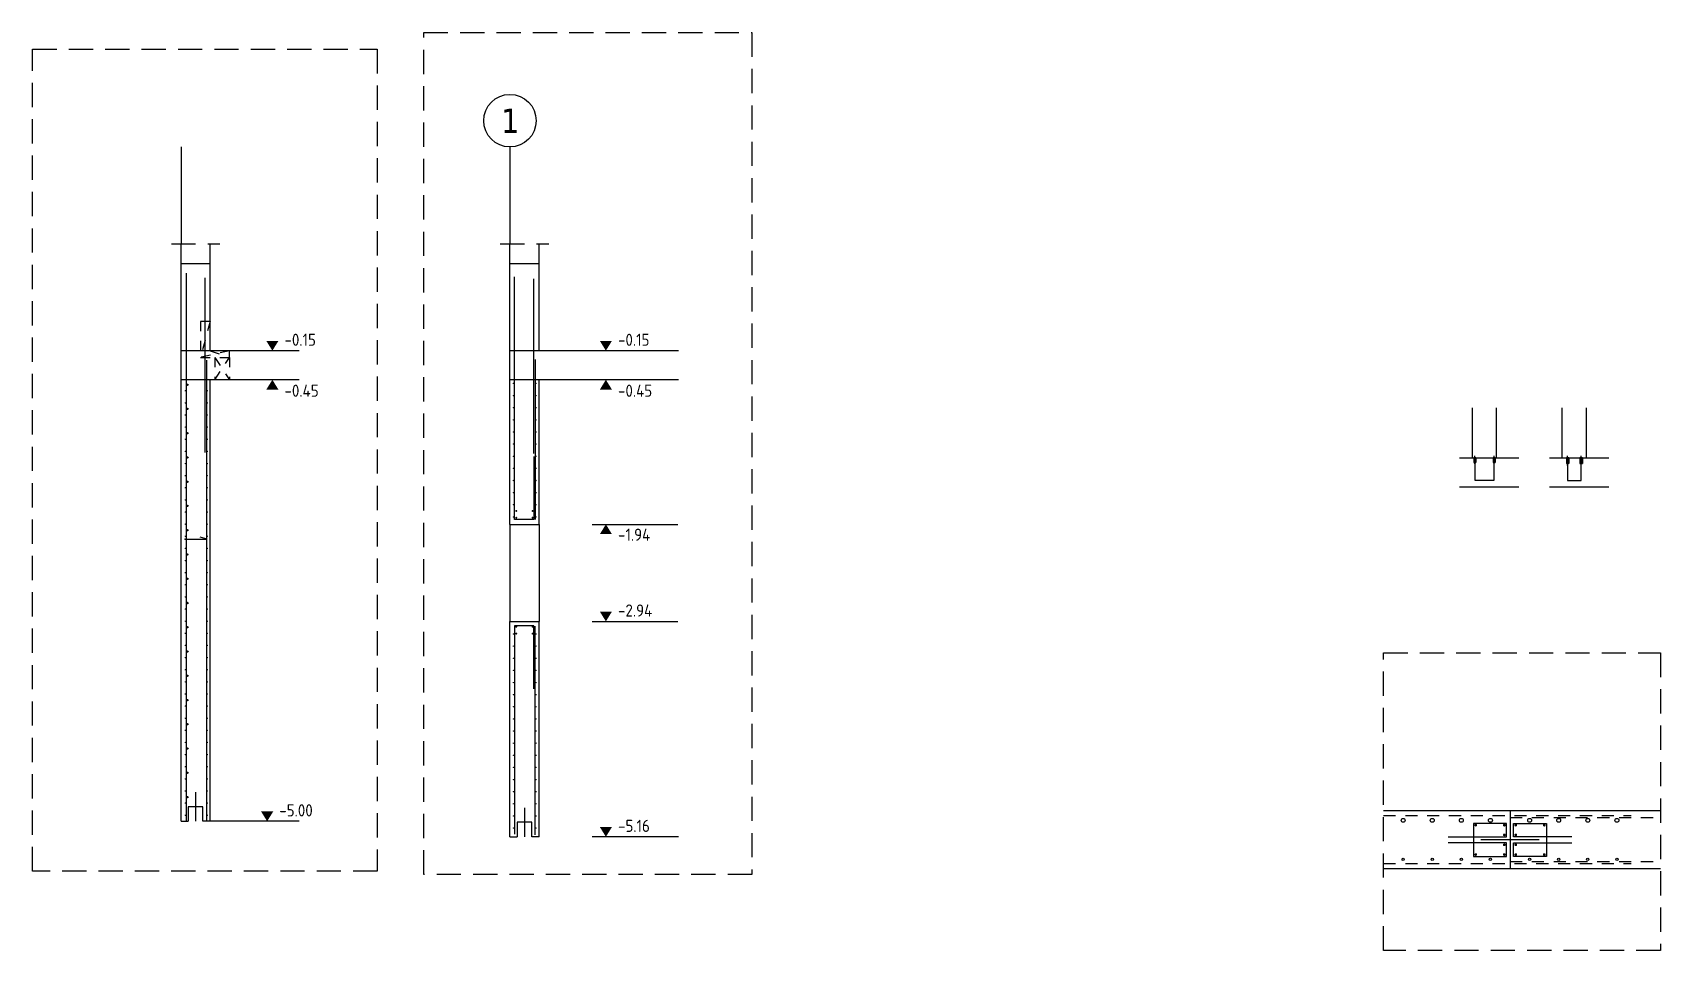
# Model space of a CAD drawing. Extents: x -30 to 112, y -12 to 52.
# Drawn here: x 46.26 to 63.04, y 42.98 to 52.44 of the extents above; entities that cross this region are included whole.
import ezdxf

# ---------------------------------------------------------------- set-up
doc = ezdxf.new("R2010")
doc.units = 0
doc.header["$LTSCALE"] = 0.5
for name, pattern in [('AUSGEZOGEN', [1000.01, 1000, 0.01]), ('DASHED', [0.75, 0.5, -0.25]), ('HIDDEN', [0.375, 0.25, -0.125]), ('PUNKT', [0.175, 0.05, -0.125]), ('STRICHLINIE', [0.75, 0.5, -0.25])]:
    doc.linetypes.add(name, pattern=pattern)
for name, color, linetype in [('ACHSEN', 7, 'Continuous'), ('AFU', 7, 'Continuous'), ('BETON', 7, 'Continuous'), ('DETAIL', 7, 'Continuous'), ('DRUEBER', 7, 'Continuous'), ('HILFE', 7, 'Continuous'), ('koten', 7, 'Continuous'), ('LENTON', 7, 'Continuous'), ('OBJEKT', 7, 'Continuous'), ('RND', 7, 'Continuous'), ('SFP_Achsen', 7, 'Continuous')]:
    doc.layers.add(name, color=color, linetype=linetype)
doc.layers.add('NOPLOT', color=7, linetype='Continuous', plot=False)
doc.styles.add('helv', font='tahoma.ttf')
doc.styles.add('txt', font='isocp.shx')
doc.linetypes.add('AFU_50K', pattern='A,0.15,["/",Standard,S=0.2,R=0,X=-0.01,Y=-0.1],0.07,["/",Standard,S=0.2,R=0,X=-0.01,Y=-0.1],0.15', length=0.37)

msp = doc.modelspace()

# ---------------------------------------------------------------- texts
at = {"layer": 'SFP_Achsen', "color": 6, "linetype": 'AUSGEZOGEN', "style": 'helv'}
msp.add_text('1', height=0.25, dxfattribs=at).set_placement((51.08768, 51.40313))

# ---------------------------------------------------------------- blocks, each defined once
blk = doc.blocks.new('okrd_o')
at = {"layer": 'koten', "color": 7, "linetype": 'Continuous'}
blk.add_solid([(-0.125, 0.202), (0.125, 0.202), (0, 0)], dxfattribs=at)
at = {"layer": 'koten', "style": 'txt'}
blk.add_attdef('OKRD', (0.25, 0.1), '', height=0.25, dxfattribs=at)
blk = doc.blocks.new('okrd_u')
at = {"layer": 'koten', "color": 7, "linetype": 'Continuous'}
blk.add_solid([(-0.125, -0.202), (0.125, -0.202), (0, 0)], dxfattribs=at)
at = {"layer": 'koten', "style": 'txt'}
blk.add_attdef('OKRD', (0.25, -0.35), '', height=0.25, dxfattribs=at)

# ---------------------------------------------------------------- linework, layer by layer
at = {"layer": 'ACHSEN', "color": 140, "linetype": 'AUSGEZOGEN'}
for p, q in [((47.78689, 51.25885), (47.78689, 50.25885)), ((51.17829, 51.25885), (51.17829, 50.25885)), ((61.12693, 47.99183), (61.12693, 48.07355)), ((61.32693, 47.99183), (61.32693, 48.07355)), ((62.08425, 47.97447), (62.08425, 48.07355)), ((62.22425, 47.97447), (62.22425, 48.07355))]:
    msp.add_line(p, q, dxfattribs=at)
at = {"layer": 'AFU', "color": 8, "linetype": 'AFU_50K'}
for p, q in [((48.08689, 49.15885), (47.78689, 49.15885)), ((51.47829, 49.15885), (51.17829, 49.15885)), ((48.08689, 48.85885), (47.78689, 48.85885)), ((51.47829, 48.85885), (51.17829, 48.85885)), ((61.49045, 44.4174), (61.49045, 43.8174))]:
    msp.add_line(p, q, dxfattribs=at)
at = {"layer": 'AFU', "color": 1, "linetype": 'AUSGEZOGEN'}
for p, q in [((47.93689, 44.60885), (47.93689, 44.30885)), ((51.32829, 44.44885), (51.32829, 44.14885)), ((61.79045, 44.1174), (61.19045, 44.1174))]:
    msp.add_line(p, q, dxfattribs=at)
at = {"layer": 'AFU', "color": 8, "linetype": 'AUSGEZOGEN'}
for p, q in [((48.01189, 44.45885), (47.86189, 44.45885)), ((47.86189, 44.45885), (47.86189, 44.30885)), ((48.01189, 44.30885), (48.01189, 44.45885)), ((47.78689, 44.30885), (47.86189, 44.30885)), ((48.08689, 44.30885), (48.01189, 44.30885)), ((51.17829, 44.14885), (51.25329, 44.14885)), ((51.40329, 44.29885), (51.25329, 44.29885)), ((51.25329, 44.29885), (51.25329, 44.14885)), ((51.40329, 44.14885), (51.40329, 44.29885)), ((51.47829, 44.14885), (51.40329, 44.14885))]:
    msp.add_line(p, q, dxfattribs=at)
at = {"layer": 'BETON', "color": 6, "linetype": 'AUSGEZOGEN'}
for p, q in [((47.78689, 44.30885), (47.78689, 50.05885)), ((47.78689, 50.05885), (48.08689, 50.05885)), ((48.08689, 49.15885), (48.08689, 50.05885)), ((51.17829, 50.05885), (51.47829, 50.05885)), ((51.17829, 47.36885), (51.17829, 50.05885)), ((51.47829, 49.15885), (51.47829, 50.05885)), ((49.00561, 49.15885), (48.08689, 49.15885)), ((52.91658, 49.15885), (51.47829, 49.15885)), ((48.08689, 44.30885), (48.08689, 48.85885)), ((49.00561, 48.85885), (48.08689, 48.85885)), ((52.91658, 48.85885), (51.47829, 48.85885)), ((51.47829, 47.36885), (51.47829, 48.85885)), ((61.10193, 48.0561), (61.10193, 48.5686)), ((61.35193, 48.0561), (61.35193, 48.5686)), ((62.02925, 48.0561), (62.02925, 48.5686)), ((62.27925, 48.0561), (62.27925, 48.5686)), ((60.96902, 48.0561), (61.10193, 48.0561)), ((61.35193, 48.0561), (61.58289, 48.0561)), ((61.89634, 48.0561), (62.02925, 48.0561)), ((62.27925, 48.0561), (62.51021, 48.0561)), ((60.96902, 47.7561), (61.58289, 47.7561)), ((61.89634, 47.7561), (62.51021, 47.7561)), ((51.17829, 47.36885), (51.47829, 47.36885)), ((51.17829, 44.14885), (51.17829, 46.36885)), ((51.17829, 46.36885), (51.47829, 46.36885)), ((51.47829, 44.14885), (51.47829, 46.36885))]:
    msp.add_line(p, q, dxfattribs=at)
at = {"layer": 'BETON', "color": 6, "linetype": 'AUSGEZOGEN', "lineweight": -2}
for p, q in [((63.04142, 44.4174), (60.18611, 44.4174)), ((63.04142, 43.8174), (60.18611, 43.8174))]:
    msp.add_line(p, q, dxfattribs=at)
at = {"layer": 'DETAIL', "color": 102, "linetype": 'STRICHLINIE'}
for points in [[(50.28939, 43.76004), (50.28939, 52.43726), (53.67342, 52.43726), (53.67342, 43.76004)], [(46.2559, 43.7942), (46.2559, 52.26645), (49.81084, 52.26645), (49.81084, 43.7942)], [(60.18611, 42.97773), (60.18611, 46.04431), (63.04142, 46.04431), (63.04142, 42.97773)]]:
    msp.add_lwpolyline(points, close=True, dxfattribs=at)
at = {"layer": 'DRUEBER', "color": 7, "linetype": 'PUNKT'}
for p, q in [((48.08689, 49.45885), (47.98689, 49.45885)), ((47.98689, 49.45885), (47.98689, 49.08885)), ((48.08689, 49.45885), (47.98689, 49.08885)), ((48.28689, 49.15885), (47.98689, 49.08885)), ((47.98689, 49.08885), (48.28689, 49.08885)), ((48.08689, 49.15885), (48.28689, 49.08885)), ((48.13689, 49.08885), (48.13689, 48.85885)), ((48.13689, 48.85885), (48.28689, 49.08885)), ((48.13689, 49.08885), (48.28689, 48.85885)), ((48.28689, 49.08885), (48.28689, 49.15885)), ((48.28689, 49.08885), (48.28689, 48.85886))]:
    msp.add_line(p, q, dxfattribs=at)
at = {"layer": 'HILFE', "color": 102, "linetype": 'DASHED'}
for p, q in [((47.68689, 50.25885), (48.18689, 50.25885)), ((51.07829, 50.25885), (51.57829, 50.25885))]:
    msp.add_line(p, q, dxfattribs=at)
at = {"layer": 'HILFE', "color": 102, "linetype": 'AUSGEZOGEN'}
for p, q in [((52.02557, 47.36885), (52.91023, 47.36885)), ((52.02557, 46.36885), (52.91023, 46.36885)), ((49.00561, 44.30885), (48.08689, 44.30885)), ((52.91658, 44.14885), (52.02557, 44.14885))]:
    msp.add_line(p, q, dxfattribs=at)
at = {"layer": 'LENTON', "color": 102}
for p, q in [((61.11711, 48.0561), (61.11711, 48.05506)), ((61.12202, 48.0561), (61.11711, 48.0561)), ((61.11711, 48.05506), (61.11826, 48.05446)), ((61.11826, 48.05373), (61.11711, 48.05314)), ((61.11711, 48.05314), (61.11711, 48.00761)), ((61.11711, 48.00761), (61.11843, 48.0063)), ((61.11963, 48.0561), (61.12081, 48.05514)), ((61.12081, 48.00726), (61.11963, 48.0063)), ((61.13305, 48.05514), (61.12081, 48.05514)), ((61.12081, 48.05514), (61.12266, 48.03756)), ((61.13305, 48.05514), (61.12081, 48.05514)), ((61.12266, 48.02484), (61.12081, 48.00726)), ((61.13184, 48.0561), (61.12202, 48.0561)), ((61.1312, 48.03756), (61.12266, 48.03756)), ((61.1312, 48.02484), (61.12266, 48.02484)), ((61.1312, 48.03756), (61.13305, 48.05514)), ((61.13305, 48.00726), (61.1312, 48.02484)), ((61.13674, 48.0561), (61.13184, 48.0561)), ((61.13305, 48.05514), (61.13423, 48.0561)), ((61.13423, 48.0063), (61.13305, 48.00726)), ((61.13543, 48.0063), (61.13674, 48.00761)), ((61.1356, 48.05446), (61.13674, 48.05506)), ((61.13674, 48.05314), (61.1356, 48.05373)), ((61.13674, 48.0561), (61.13674, 48.05506)), ((61.13674, 48.05314), (61.13674, 48.00761)), ((61.31711, 48.0561), (61.31711, 48.05506)), ((61.32202, 48.0561), (61.31711, 48.0561)), ((61.31711, 48.05506), (61.31826, 48.05446)), ((61.31826, 48.05373), (61.31711, 48.05314)), ((61.31711, 48.05314), (61.31711, 48.00761)), ((61.31711, 48.00761), (61.31843, 48.0063)), ((61.31963, 48.0561), (61.32081, 48.05514)), ((61.32081, 48.00726), (61.31963, 48.0063)), ((61.33305, 48.05514), (61.32081, 48.05514)), ((61.32081, 48.05514), (61.32266, 48.03756)), ((61.33305, 48.05514), (61.32081, 48.05514)), ((61.32266, 48.02484), (61.32081, 48.00726)), ((61.33184, 48.0561), (61.32202, 48.0561)), ((61.3312, 48.03756), (61.32266, 48.03756)), ((61.3312, 48.02484), (61.32266, 48.02484)), ((61.3312, 48.03756), (61.33305, 48.05514)), ((61.33305, 48.00726), (61.3312, 48.02484)), ((61.33674, 48.0561), (61.33184, 48.0561)), ((61.33305, 48.05514), (61.33423, 48.0561)), ((61.33423, 48.0063), (61.33305, 48.00726)), ((61.33543, 48.0063), (61.33674, 48.00761)), ((61.3356, 48.05446), (61.33674, 48.05506)), ((61.33674, 48.05314), (61.3356, 48.05373)), ((61.33674, 48.0561), (61.33674, 48.05506)), ((61.33674, 48.05314), (61.33674, 48.00761)), ((62.07155, 48.0561), (62.07155, 48.05506)), ((62.0779, 48.0561), (62.07155, 48.0561)), ((62.07155, 48.05506), (62.07308, 48.05426)), ((62.07308, 48.05353), (62.07155, 48.05274)), ((62.07155, 48.05274), (62.07155, 47.9966)), ((62.07603, 48.05514), (62.07485, 48.0561)), ((62.09247, 48.05514), (62.07603, 48.05514)), ((62.07849, 48.03171), (62.07603, 48.05514)), ((62.09247, 48.05514), (62.07603, 48.05514)), ((62.07849, 48.01928), (62.07603, 47.99586)), ((62.0906, 48.0561), (62.0779, 48.0561)), ((62.09001, 48.03171), (62.07849, 48.03171)), ((62.07849, 48.01928), (62.09001, 48.01928)), ((62.09001, 48.03171), (62.09247, 48.05514)), ((62.09001, 48.01928), (62.09247, 47.99586)), ((62.09695, 48.0561), (62.0906, 48.0561)), ((62.09247, 48.05514), (62.09365, 48.0561)), ((62.09542, 48.05426), (62.09695, 48.05506)), ((62.09695, 48.05274), (62.09542, 48.05353)), ((62.09695, 48.0561), (62.09695, 48.05506)), ((62.09695, 48.05274), (62.09695, 47.9966)), ((62.21155, 48.0561), (62.21155, 48.05506)), ((62.2179, 48.0561), (62.21155, 48.0561)), ((62.21155, 48.05506), (62.21308, 48.05426)), ((62.21308, 48.05353), (62.21155, 48.05274)), ((62.21155, 48.05274), (62.21155, 47.9966)), ((62.21603, 48.05514), (62.21485, 48.0561)), ((62.23247, 48.05514), (62.21603, 48.05514)), ((62.21849, 48.03171), (62.21603, 48.05514)), ((62.23247, 48.05514), (62.21603, 48.05514)), ((62.21849, 48.01928), (62.21603, 47.99586)), ((62.2306, 48.0561), (62.2179, 48.0561)), ((62.23001, 48.03171), (62.21849, 48.03171)), ((62.21849, 48.01928), (62.23001, 48.01928)), ((62.23001, 48.03171), (62.23247, 48.05514)), ((62.23001, 48.01928), (62.23247, 47.99586)), ((62.23695, 48.0561), (62.2306, 48.0561)), ((62.23247, 48.05514), (62.23365, 48.0561)), ((62.23542, 48.05426), (62.23695, 48.05506)), ((62.23695, 48.05274), (62.23542, 48.05353)), ((62.23695, 48.0561), (62.23695, 48.05506)), ((62.23695, 48.05274), (62.23695, 47.9966)), ((61.11843, 48.0063), (61.11957, 48.0063)), ((61.12693, 48.0063), (61.11957, 48.0063)), ((61.13429, 48.0063), (61.12693, 48.0063)), ((61.13543, 48.0063), (61.13429, 48.0063)), ((61.31843, 48.0063), (61.31957, 48.0063)), ((61.32693, 48.0063), (61.31957, 48.0063)), ((61.33429, 48.0063), (61.32693, 48.0063)), ((61.33543, 48.0063), (61.33429, 48.0063)), ((62.07155, 47.9966), (62.07325, 47.9949)), ((62.07473, 47.9949), (62.07325, 47.9949)), ((62.08425, 47.9949), (62.07473, 47.9949)), ((62.07603, 47.99586), (62.07485, 47.9949)), ((62.09247, 47.99586), (62.07603, 47.99586)), ((62.07603, 47.99586), (62.09247, 47.99586)), ((62.09378, 47.9949), (62.08425, 47.9949)), ((62.09247, 47.99586), (62.09365, 47.9949)), ((62.09525, 47.9949), (62.09378, 47.9949)), ((62.09525, 47.9949), (62.09695, 47.9966)), ((62.21155, 47.9966), (62.21325, 47.9949)), ((62.21473, 47.9949), (62.21325, 47.9949)), ((62.22425, 47.9949), (62.21473, 47.9949)), ((62.21603, 47.99586), (62.21485, 47.9949)), ((62.23247, 47.99586), (62.21603, 47.99586)), ((62.21603, 47.99586), (62.23247, 47.99586)), ((62.23378, 47.9949), (62.22425, 47.9949)), ((62.23247, 47.99586), (62.23365, 47.9949)), ((62.23525, 47.9949), (62.23378, 47.9949)), ((62.23525, 47.9949), (62.23695, 47.9966))]:
    msp.add_line(p, q, dxfattribs=at)
at = {"layer": 'LENTON', "color": 102, "linetype": 'AUSGEZOGEN'}
for p, q in [((61.13305, 48.00726), (61.12081, 48.00726)), ((61.33305, 48.00726), (61.32081, 48.00726))]:
    msp.add_line(p, q, dxfattribs=at)
at = {"layer": 'LENTON', "color": 102}
for centre, start, end in [((61.11807, 48.0541), 297.500065, 62.499935), ((61.13579, 48.0541), 117.500045, 242.499955), ((61.31807, 48.0541), 297.500065, 62.499935), ((61.33579, 48.0541), 117.500045, 242.499955), ((62.07289, 48.0539), 0.00002, 62.499935), ((62.07289, 48.0539), 297.500065, 0.00002), ((62.09561, 48.0539), 117.500045, 180), ((62.09561, 48.0539), 180, 242.499955), ((62.21289, 48.0539), 0.00002, 62.499935), ((62.21289, 48.0539), 297.500065, 0.00002), ((62.23561, 48.0539), 117.500045, 180), ((62.23561, 48.0539), 180, 242.499955)]:
    msp.add_arc(centre, 0.00041, start, end, dxfattribs=at)
at = {"layer": 'NOPLOT', "color": 191, "linetype": 'AUSGEZOGEN'}
for p, q in [((61.10193, 48.0561), (61.35193, 48.0561)), ((62.02925, 48.0561), (62.27925, 48.0561))]:
    msp.add_line(p, q, dxfattribs=at)
at = {"layer": 'OBJEKT', "color": 7, "linetype": 'AUSGEZOGEN'}
for p, q in [((47.78689, 50.05885), (47.78689, 50.25885)), ((48.08689, 50.05885), (48.08689, 50.25885)), ((51.17829, 50.05885), (51.17829, 50.25885)), ((51.47829, 50.05885), (51.47829, 50.25885)), ((51.17829, 47.36885), (51.17829, 46.36885)), ((51.47829, 47.36885), (51.47829, 46.36885))]:
    msp.add_line(p, q, dxfattribs=at)
at = {"layer": 'RND', "color": 1, "linetype": 'AUSGEZOGEN'}
for points in [[(47.83951, 49.95885), (47.83951, 44.30885)], [(48.03629, 48.11027), (48.03629, 49.91027)], [(51.42577, 48.06914), (51.42577, 47.41914), (51.22577, 47.41914), (51.22577, 49.91914)], [(51.42521, 48.09885), (51.42521, 49.89885)], [(48.04781, 49.06027), (48.04781, 44.31027)], [(51.43674, 49.06914), (51.43674, 47.41914)], [(61.12693, 48.02484), (61.12693, 47.82484), (61.32693, 47.82484), (61.32693, 48.02484)], [(62.08425, 48.01928), (62.08425, 47.81928), (62.22425, 47.81928), (62.22425, 48.01928)], [(47.8276, 47.21651), (48.0576, 47.21651), (47.98515, 47.23526)], [(51.42577, 45.67473), (51.42577, 46.32473), (51.22577, 46.32473), (51.22577, 44.17473)], [(51.43674, 44.16857), (51.43674, 46.31857)], [(60.85367, 44.1474), (61.45367, 44.1474), (61.45367, 44.2874), (61.11367, 44.2874), (61.11367, 43.9474), (61.45367, 43.9474), (61.45367, 44.0874), (60.85367, 44.0874)], [(62.12724, 44.1474), (61.52724, 44.1474), (61.52724, 44.2874), (61.86724, 44.2874), (61.86724, 43.9474), (61.52724, 43.9474), (61.52724, 44.0874), (62.12724, 44.0874)]]:
    msp.add_lwpolyline(points, dxfattribs=at)
at = {"layer": 'RND', "color": 7, "linetype": 'AUSGEZOGEN'}
for points, const_width in [([(47.8269, 48.74581, 1), (47.8339, 48.74581, 1)], 0.007), ([(48.05461, 48.74581, 1), (48.06161, 48.74581, 1)], 0.007), ([(51.21052, 48.82089, 1), (51.21752, 48.82089, 1)], 0.007), ([(51.21052, 48.69589, 1), (51.21752, 48.69589, 1)], 0.007), ([(51.4448, 48.82089, 1), (51.4518, 48.82089, 1)], 0.007), ([(51.4448, 48.69589, 1), (51.4518, 48.69589, 1)], 0.007), ([(47.8269, 48.62081, 1), (47.8339, 48.62081, 1)], 0.007), ([(48.05461, 48.62081, 1), (48.06161, 48.62081, 1)], 0.007), ([(51.21052, 48.57089, 1), (51.21752, 48.57089, 1)], 0.007), ([(51.4448, 48.57089, 1), (51.4518, 48.57089, 1)], 0.007), ([(47.8269, 48.49581, 1), (47.8339, 48.49581, 1)], 0.007), ([(47.8269, 48.37081, 1), (47.8339, 48.37081, 1)], 0.007), ([(48.05461, 48.49581, 1), (48.06161, 48.49581, 1)], 0.007), ([(48.05461, 48.37081, 1), (48.06161, 48.37081, 1)], 0.007), ([(51.21052, 48.44589, 1), (51.21752, 48.44589, 1)], 0.007), ([(51.4448, 48.44589, 1), (51.4518, 48.44589, 1)], 0.007), ([(47.8269, 48.24581, 1), (47.8339, 48.24581, 1)], 0.007), ([(48.05461, 48.24581, 1), (48.06161, 48.24581, 1)], 0.007), ([(51.21052, 48.32089, 1), (51.21752, 48.32089, 1)], 0.007), ([(51.21052, 48.19589, 1), (51.21752, 48.19589, 1)], 0.007), ([(51.4448, 48.32089, 1), (51.4518, 48.32089, 1)], 0.007), ([(51.4448, 48.19589, 1), (51.4518, 48.19589, 1)], 0.007), ([(47.8269, 48.12081, 1), (47.8339, 48.12081, 1)], 0.007), ([(48.05461, 48.12081, 1), (48.06161, 48.12081, 1)], 0.007), ([(51.21052, 48.07089, 1), (51.21752, 48.07089, 1)], 0.007), ([(51.4448, 48.07089, 1), (51.4518, 48.07089, 1)], 0.007), ([(47.8269, 47.99581, 1), (47.8339, 47.99581, 1)], 0.007), ([(47.8269, 47.87081, 1), (47.8339, 47.87081, 1)], 0.007), ([(48.05461, 47.99581, 1), (48.06161, 47.99581, 1)], 0.007), ([(48.05461, 47.87081, 1), (48.06161, 47.87081, 1)], 0.007), ([(51.21052, 47.94589, 1), (51.21752, 47.94589, 1)], 0.007), ([(51.4448, 47.94589, 1), (51.4518, 47.94589, 1)], 0.007), ([(47.8269, 47.74581, 1), (47.8339, 47.74581, 1)], 0.007), ([(48.05461, 47.74581, 1), (48.06161, 47.74581, 1)], 0.007), ([(51.21052, 47.82089, 1), (51.21752, 47.82089, 1)], 0.007), ([(51.21052, 47.69589, 1), (51.21752, 47.69589, 1)], 0.007), ([(51.4448, 47.82089, 1), (51.4518, 47.82089, 1)], 0.007), ([(51.4448, 47.69589, 1), (51.4518, 47.69589, 1)], 0.007), ([(47.8269, 47.62081, 1), (47.8339, 47.62081, 1)], 0.007), ([(48.05461, 47.62081, 1), (48.06161, 47.62081, 1)], 0.007), ([(51.21052, 47.57089, 1), (51.21752, 47.57089, 1)], 0.007), ([(51.23857, 47.50728, 1), (51.24857, 47.50728, 1)], 0.01), ([(51.40617, 47.50728, 1), (51.41617, 47.50728, 1)], 0.01), ([(51.4448, 47.57089, 1), (51.4518, 47.57089, 1)], 0.007), ([(47.8269, 47.49581, 1), (47.8339, 47.49581, 1)], 0.007), ([(47.8269, 47.37081, 1), (47.8339, 47.37081, 1)], 0.007), ([(48.05461, 47.49581, 1), (48.06161, 47.49581, 1)], 0.007), ([(48.05461, 47.37081, 1), (48.06161, 47.37081, 1)], 0.007), ([(51.21052, 47.44589, 1), (51.21752, 47.44589, 1)], 0.007), ([(51.23857, 47.43728, 1), (51.24857, 47.43728, 1)], 0.01), ([(51.40617, 47.43728, 1), (51.41617, 47.43728, 1)], 0.01), ([(51.4448, 47.44589, 1), (51.4518, 47.44589, 1)], 0.007), ([(47.8311, 47.21651, -1), (47.8241, 47.21651, -1)], 0.007), ([(47.8269, 47.24581, 1), (47.8339, 47.24581, 1)], 0.007), ([(48.05461, 47.24581, 1), (48.06161, 47.24581, 1)], 0.007), ([(47.8269, 47.12081, 1), (47.8339, 47.12081, 1)], 0.007), ([(47.8269, 46.99581, 1), (47.8339, 46.99581, 1)], 0.007), ([(48.05461, 47.12081, 1), (48.06161, 47.12081, 1)], 0.007), ([(48.05461, 46.99581, 1), (48.06161, 46.99581, 1)], 0.007), ([(47.8269, 46.87081, 1), (47.8339, 46.87081, 1)], 0.007), ([(48.05461, 46.87081, 1), (48.06161, 46.87081, 1)], 0.007), ([(47.8269, 46.74581, 1), (47.8339, 46.74581, 1)], 0.007), ([(48.05461, 46.74581, 1), (48.06161, 46.74581, 1)], 0.007), ([(47.8269, 46.62081, 1), (47.8339, 46.62081, 1)], 0.007), ([(47.8269, 46.49581, 1), (47.8339, 46.49581, 1)], 0.007), ([(48.05461, 46.62081, 1), (48.06161, 46.62081, 1)], 0.007), ([(48.05461, 46.49581, 1), (48.06161, 46.49581, 1)], 0.007), ([(47.8269, 46.37081, 1), (47.8339, 46.37081, 1)], 0.007), ([(48.05461, 46.37081, 1), (48.06161, 46.37081, 1)], 0.007), ([(47.8269, 46.24581, 1), (47.8339, 46.24581, 1)], 0.007), ([(48.05461, 46.24581, 1), (48.06161, 46.24581, 1)], 0.007), ([(51.21052, 46.23873, 1), (51.21752, 46.23873, 1)], 0.007), ([(51.23857, 46.31311, 1), (51.24857, 46.31311, 1)], 0.01), ([(51.23857, 46.24311, 1), (51.24857, 46.24311, 1)], 0.01), ([(51.40617, 46.31311, 1), (51.41617, 46.31311, 1)], 0.01), ([(51.40617, 46.24311, 1), (51.41617, 46.24311, 1)], 0.01), ([(51.4448, 46.23873, 1), (51.4518, 46.23873, 1)], 0.007), ([(47.8269, 46.12081, 1), (47.8339, 46.12081, 1)], 0.007), ([(47.8269, 45.99581, 1), (47.8339, 45.99581, 1)], 0.007), ([(48.05461, 46.12081, 1), (48.06161, 46.12081, 1)], 0.007), ([(48.05461, 45.99581, 1), (48.06161, 45.99581, 1)], 0.007), ([(51.21052, 46.11373, 1), (51.21752, 46.11373, 1)], 0.007), ([(51.21052, 45.98873, 1), (51.21752, 45.98873, 1)], 0.007), ([(51.4448, 46.11373, 1), (51.4518, 46.11373, 1)], 0.007), ([(51.4448, 45.98873, 1), (51.4518, 45.98873, 1)], 0.007), ([(47.8269, 45.87081, 1), (47.8339, 45.87081, 1)], 0.007), ([(48.05461, 45.87081, 1), (48.06161, 45.87081, 1)], 0.007), ([(51.21052, 45.86373, 1), (51.21752, 45.86373, 1)], 0.007), ([(51.4448, 45.86373, 1), (51.4518, 45.86373, 1)], 0.007), ([(47.8269, 45.74581, 1), (47.8339, 45.74581, 1)], 0.007), ([(48.05461, 45.74581, 1), (48.06161, 45.74581, 1)], 0.007), ([(51.21052, 45.73873, 1), (51.21752, 45.73873, 1)], 0.007), ([(51.4448, 45.73873, 1), (51.4518, 45.73873, 1)], 0.007), ([(47.8269, 45.62081, 1), (47.8339, 45.62081, 1)], 0.007), ([(47.8269, 45.49581, 1), (47.8339, 45.49581, 1)], 0.007), ([(48.05461, 45.62081, 1), (48.06161, 45.62081, 1)], 0.007), ([(48.05461, 45.49581, 1), (48.06161, 45.49581, 1)], 0.007), ([(51.21052, 45.61373, 1), (51.21752, 45.61373, 1)], 0.007), ([(51.21052, 45.48873, 1), (51.21752, 45.48873, 1)], 0.007), ([(51.4448, 45.61373, 1), (51.4518, 45.61373, 1)], 0.007), ([(51.4448, 45.48873, 1), (51.4518, 45.48873, 1)], 0.007), ([(47.8269, 45.37081, 1), (47.8339, 45.37081, 1)], 0.007), ([(48.05461, 45.37081, 1), (48.06161, 45.37081, 1)], 0.007), ([(51.21052, 45.36373, 1), (51.21752, 45.36373, 1)], 0.007), ([(51.4448, 45.36373, 1), (51.4518, 45.36373, 1)], 0.007), ([(47.8269, 45.24581, 1), (47.8339, 45.24581, 1)], 0.007), ([(48.05461, 45.24581, 1), (48.06161, 45.24581, 1)], 0.007), ([(51.21052, 45.23873, 1), (51.21752, 45.23873, 1)], 0.007), ([(51.4448, 45.23873, 1), (51.4518, 45.23873, 1)], 0.007), ([(47.8269, 45.12081, 1), (47.8339, 45.12081, 1)], 0.007), ([(47.8269, 44.99581, 1), (47.8339, 44.99581, 1)], 0.007), ([(48.05461, 45.12081, 1), (48.06161, 45.12081, 1)], 0.007), ([(48.05461, 44.99581, 1), (48.06161, 44.99581, 1)], 0.007), ([(51.21052, 45.11373, 1), (51.21752, 45.11373, 1)], 0.007), ([(51.21052, 44.98873, 1), (51.21752, 44.98873, 1)], 0.007), ([(51.4448, 45.11373, 1), (51.4518, 45.11373, 1)], 0.007), ([(51.4448, 44.98873, 1), (51.4518, 44.98873, 1)], 0.007), ([(47.8269, 44.87081, 1), (47.8339, 44.87081, 1)], 0.007), ([(48.05461, 44.87081, 1), (48.06161, 44.87081, 1)], 0.007), ([(51.21052, 44.86373, 1), (51.21752, 44.86373, 1)], 0.007), ([(51.4448, 44.86373, 1), (51.4518, 44.86373, 1)], 0.007), ([(47.8269, 44.74581, 1), (47.8339, 44.74581, 1)], 0.007), ([(48.05461, 44.74581, 1), (48.06161, 44.74581, 1)], 0.007), ([(51.21052, 44.73873, 1), (51.21752, 44.73873, 1)], 0.007), ([(51.4448, 44.73873, 1), (51.4518, 44.73873, 1)], 0.007), ([(47.8269, 44.62081, 1), (47.8339, 44.62081, 1)], 0.007), ([(47.8269, 44.49581, 1), (47.8339, 44.49581, 1)], 0.007), ([(48.05461, 44.62081, 1), (48.06161, 44.62081, 1)], 0.007), ([(48.05461, 44.49581, 1), (48.06161, 44.49581, 1)], 0.007), ([(51.21052, 44.61373, 1), (51.21752, 44.61373, 1)], 0.007), ([(51.21052, 44.48873, 1), (51.21752, 44.48873, 1)], 0.007), ([(51.4448, 44.61373, 1), (51.4518, 44.61373, 1)], 0.007), ([(51.4448, 44.48873, 1), (51.4518, 44.48873, 1)], 0.007), ([(47.8269, 44.37081, 1), (47.8339, 44.37081, 1)], 0.007), ([(48.05461, 44.37081, 1), (48.06161, 44.37081, 1)], 0.007), ([(51.21052, 44.36373, 1), (51.21752, 44.36373, 1)], 0.007), ([(51.4448, 44.36373, 1), (51.4518, 44.36373, 1)], 0.007), ([(51.21052, 44.23873, 1), (51.21752, 44.23873, 1)], 0.007), ([(51.4448, 44.23873, 1), (51.4518, 44.23873, 1)], 0.007), ([(61.14404, 44.26873, -1), (61.13004, 44.26873, -1)], 0.014), ([(61.43864, 44.26873, -1), (61.42464, 44.26873, -1)], 0.014), ([(61.43864, 44.16859, -1), (61.42464, 44.16859, -1)], 0.014), ([(61.54227, 44.26873, 1), (61.55627, 44.26873, 1)], 0.014), ([(61.54227, 44.16859, 1), (61.55627, 44.16859, 1)], 0.014), ([(61.83687, 44.26873, 1), (61.85087, 44.26873, 1)], 0.014), ([(61.14404, 43.96607, 1), (61.13004, 43.96607, 1)], 0.014), ([(61.43864, 44.06622, 1), (61.42464, 44.06622, 1)], 0.014), ([(61.43864, 43.96607, 1), (61.42464, 43.96607, 1)], 0.014), ([(61.54227, 44.06622, -1), (61.55627, 44.06622, -1)], 0.014), ([(61.54227, 43.96607, -1), (61.55627, 43.96607, -1)], 0.014), ([(61.83687, 43.96607, -1), (61.85087, 43.96607, -1)], 0.014)]:
    msp.add_lwpolyline(points, format="xyb", close=True, dxfattribs=dict(at, const_width=const_width))
at = {"layer": 'RND', "color": 7, "linetype": 'HIDDEN'}
for points in [[(60.18611, 44.36911), (62.74045, 44.36911)], [(61.49045, 44.34624), (63.04142, 44.34624)], [(60.18611, 43.87405), (62.74045, 43.87405)], [(61.49045, 43.89474), (63.04142, 43.89474)]]:
    msp.add_lwpolyline(points, dxfattribs=at)
at = {"layer": 'RND', "color": 7, "linetype": 'AUSGEZOGEN'}
for centre, radius in [((47.85218, 48.80831), 0.007), ((47.85218, 48.55831), 0.007), ((47.85218, 48.30831), 0.007), ((47.85218, 48.05831), 0.007), ((47.85218, 47.80831), 0.007), ((47.85218, 47.55831), 0.007), ((47.85218, 47.30831), 0.007), ((47.85218, 47.05831), 0.007), ((47.85218, 46.80831), 0.007), ((47.85218, 46.55831), 0.007), ((47.85218, 46.30831), 0.007), ((47.85218, 46.05831), 0.007), ((47.85218, 45.80831), 0.007), ((47.85218, 45.55831), 0.007), ((47.85218, 45.30831), 0.007), ((47.85218, 45.05831), 0.007), ((47.85218, 44.80831), 0.007), ((47.85218, 44.55831), 0.007), ((60.38849, 44.31873), 0.02), ((60.68849, 44.31873), 0.02), ((60.98849, 44.31873), 0.02), ((61.28849, 44.31873), 0.02), ((61.69242, 44.31873), 0.02), ((61.99242, 44.31873), 0.02), ((62.29242, 44.31873), 0.02), ((62.59242, 44.31873), 0.02), ((60.38849, 43.91723), 0.012), ((60.68849, 43.91723), 0.012), ((60.98849, 43.91723), 0.012), ((61.28849, 43.91723), 0.012), ((61.69242, 43.91723), 0.012), ((61.99242, 43.91723), 0.012), ((62.29242, 43.91723), 0.012), ((62.59242, 43.91723), 0.012)]:
    msp.add_circle(centre, radius, dxfattribs=at)
at = {"layer": 'SFP_Achsen', "color": 7, "linetype": 'AUSGEZOGEN'}
msp.add_circle((51.17829, 51.52933), 0.27048, dxfattribs=at)

# ---------------------------------------------------------------- block references
at = {"layer": 'koten', "color": 7, "linetype": 'DASHED', "xscale": 0.5, "yscale": 0.5, "zscale": 0.5}
for p, values in [((48.72863, 49.15885), {'OKRD': '-0.15'}), ((52.1677, 49.15885), {'OKRD': '-0.15'}), ((48.67492, 44.30885), {'OKRD': '-5.00'})]:
    msp.add_blockref('okrd_o', p, dxfattribs=at).add_auto_attribs(values)
at = {"layer": 'koten', "color": 7, "linetype": 'AUSGEZOGEN', "xscale": 0.5, "yscale": 0.5, "zscale": 0.5}
for name, p, values in [('okrd_u', (48.72863, 48.85885), {'OKRD': '-0.45'}), ('okrd_u', (52.1677, 48.85885), {'OKRD': '-0.45'}), ('okrd_o', (52.1677, 44.14885), {'OKRD': '-5.16'})]:
    msp.add_blockref(name, p, dxfattribs=at).add_auto_attribs(values)
at = {"layer": 'koten', "color": 7, "linetype": 'AUSGEZOGEN'}
ref = msp.add_blockref('okrd_o', (52.1677, 47.36885), dxfattribs=dict(at, xscale=-0.5, yscale=0.5, zscale=0.5, rotation=180))
ref.add_attrib('OKRD', '-1.94', (52.2927, 47.19987), dxfattribs={"layer": '0', "color": 0, "linetype": 'ByBlock', "height": 0.125, "style": 'txt'})
ref = msp.add_blockref('okrd_u', (52.1677, 46.36885), dxfattribs=dict(at, xscale=-0.5, yscale=0.5, zscale=0.5, rotation=180))
ref.add_attrib('OKRD', '-2.94', (52.2927, 46.41865), dxfattribs={"layer": '0', "color": 0, "linetype": 'ByBlock', "height": 0.125, "style": 'txt'})

msp.set_redraw_order([(e.dxf.handle, doc.entitydb.next_handle()) for e in msp.query("TEXT MTEXT ATTDEF DIMENSION ARC_DIMENSION")])  # texts and dimensions are drawn at this point

doc.saveas('drawing.dxf')
